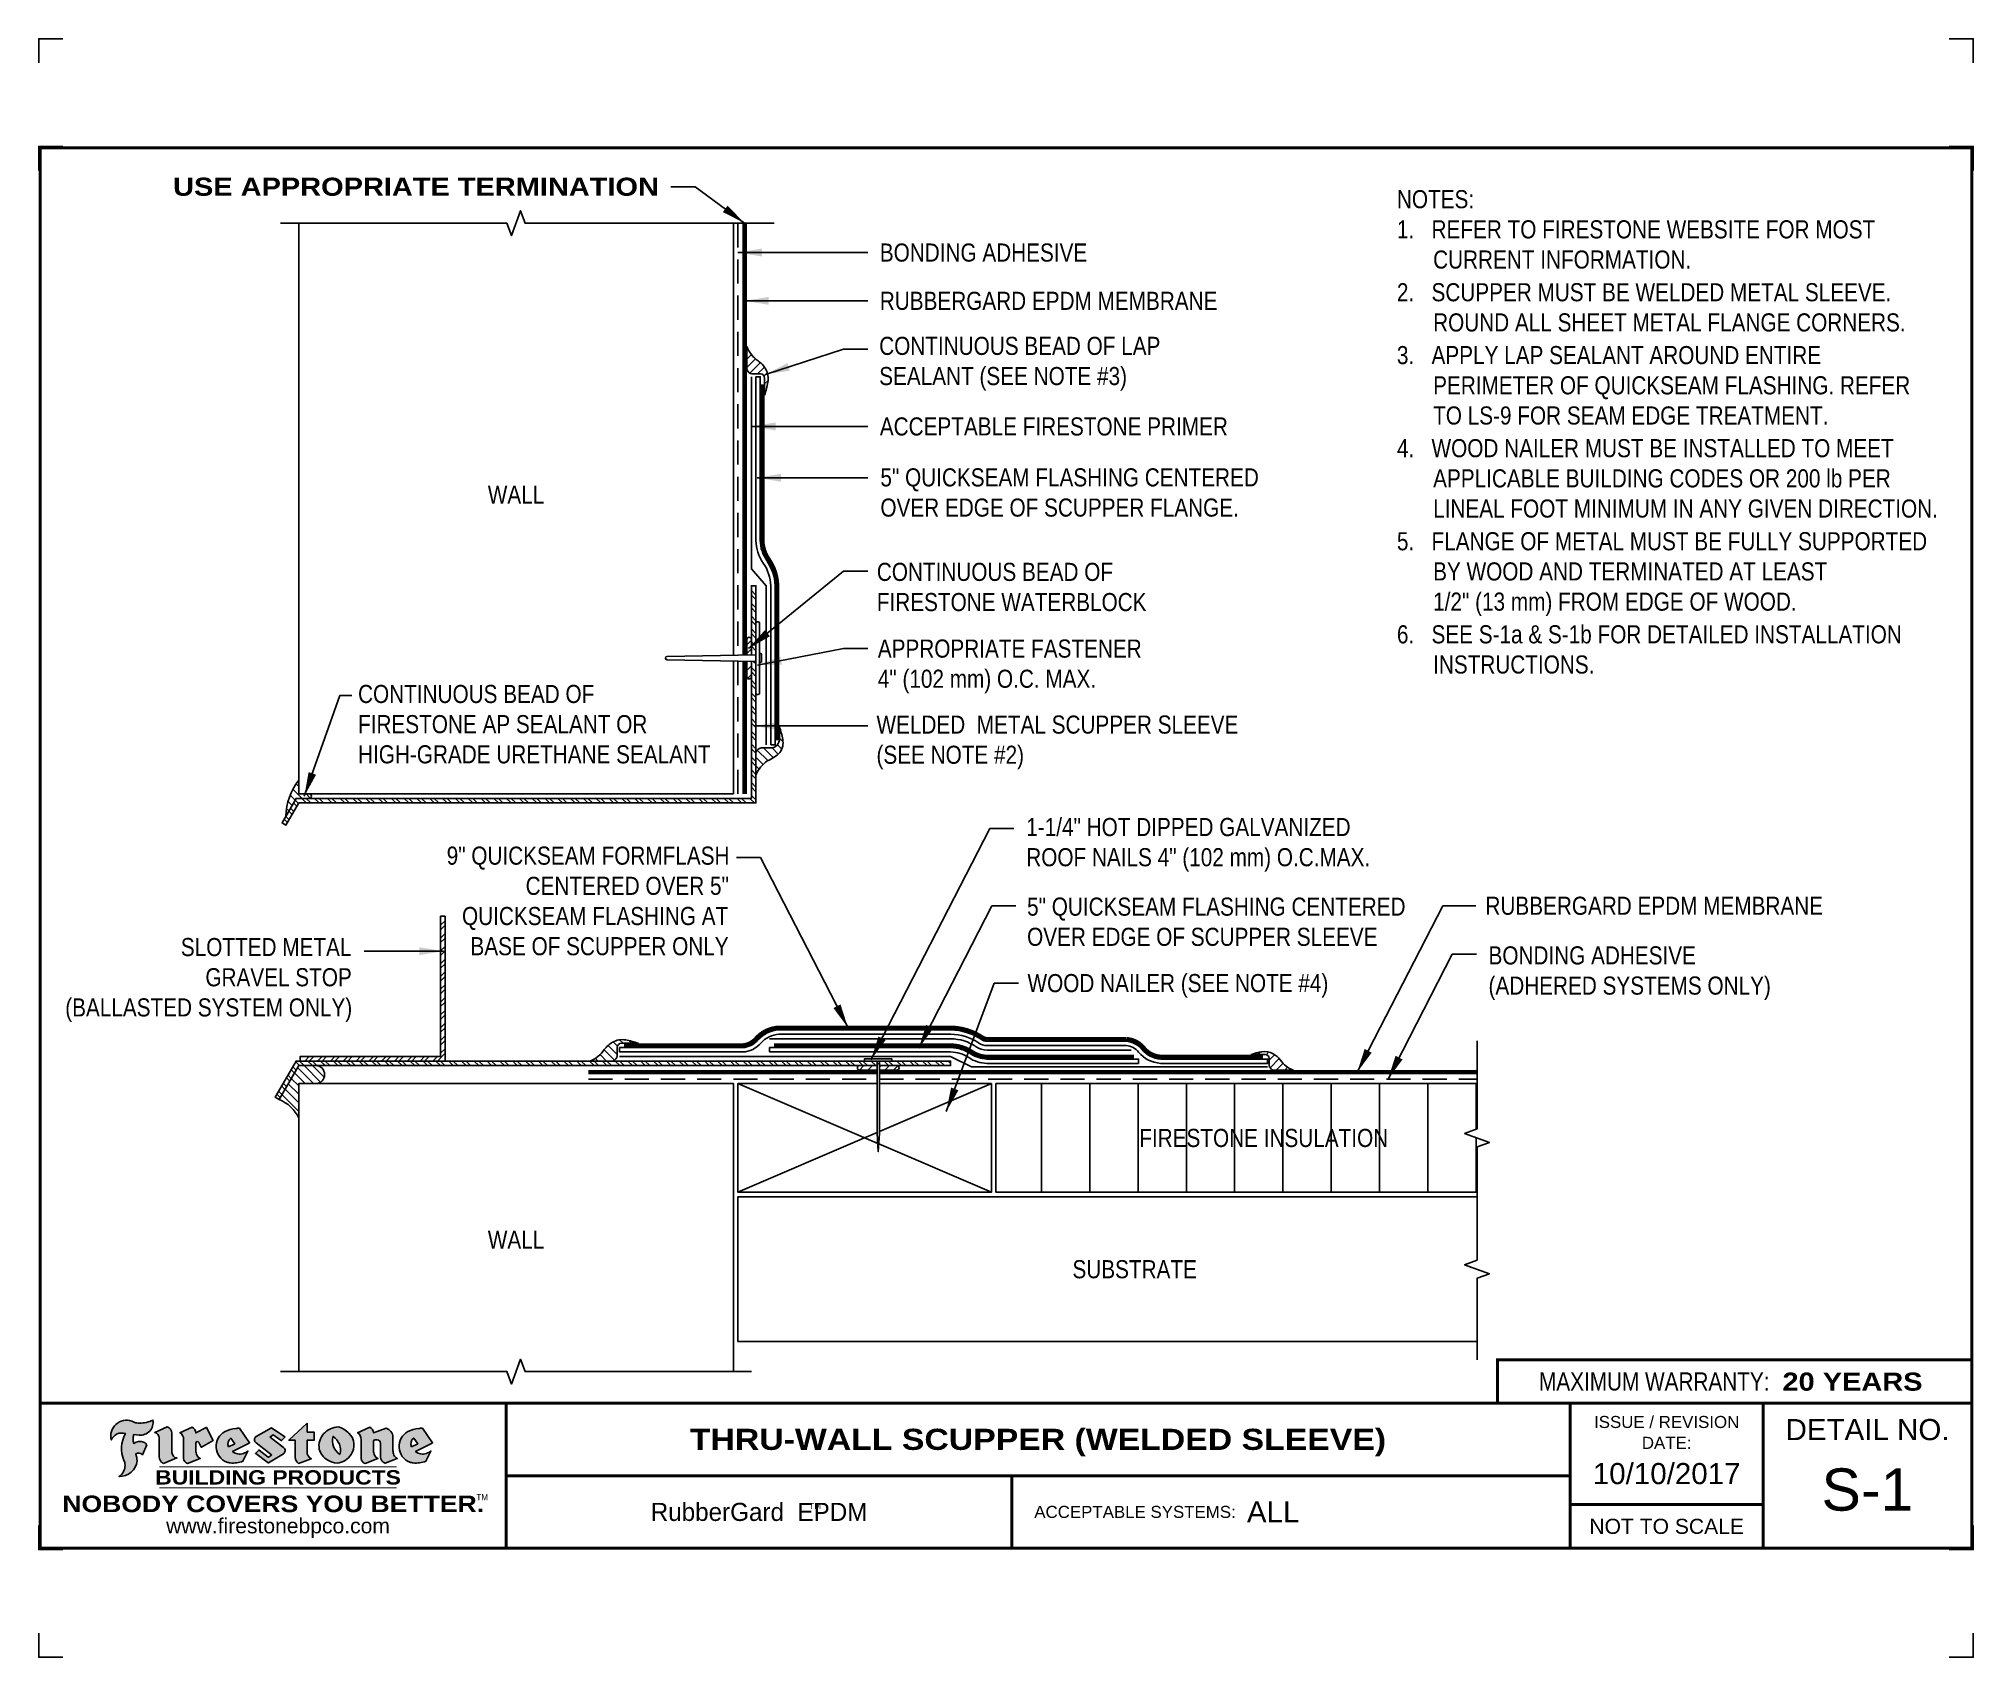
# Model space of a CAD drawing. Header units: inches. Extents: x 233.4 to 253.5, y 91 to 107.7.
import ezdxf
from ezdxf.enums import TextEntityAlignment as Align

# ---------------------------------------------------------------- set-up
doc = ezdxf.new("R2010")
doc.units = ezdxf.units.IN
doc.header["$MEASUREMENT"] = 0
doc.linetypes.add('HIDDEN', pattern=[0.375, 0.25, -0.125])
doc.layers.get('0').update_dxf_attribs({"linetype": 'CONTINUOUS'})
doc.layers.get('DEFPOINTS').update_dxf_attribs({"linetype": 'CONTINUOUS'})
for name, color, linetype in [('FSBP-ACCESSORY-OTHER', 7, 'CONTINUOUS'), ('FSBP-ADHESIVE', 1, 'HIDDEN'), ('FSBP-ANNO-NOTE', 7, 'CONTINUOUS'), ('FSBP-INSULATION', 7, 'CONTINUOUS'), ('FSBP-MEMBRANE', 7, 'CONTINUOUS'), ('FSBP-SEALANTS', 1, 'CONTINUOUS'), ('FSBP-SUBSTRATE-GENERIC', 9, 'CONTINUOUS'), ('FSBP-TTLB', 7, 'CONTINUOUS'), ('FSBP-TTLB-BORDER', 7, 'CONTINUOUS'), ('FSBP-TTLB-TEXT', 7, 'CONTINUOUS'), ('FSBP-WALL-CURB', 9, 'CONTINUOUS'), ('FSBP-WOOD', 7, 'CONTINUOUS')]:
    doc.layers.add(name, color=color, linetype=linetype)
doc.styles.add('FSBP_ARIAL', font='arial.ttf')
doc.styles.add('FSBP_ARIAL_BOLD', font='')
doc.styles.add('FSBP_ARIAL_NAR', font='ARIALN.TTF')
doc.styles.add('FSBP_BANKGOTHIC', font='bgothm.ttf')
doc.styles.get('FSBP_ARIAL_BOLD').set_extended_font_data('Arial Black')
doc.linetypes.add('ZIGZAG', pattern='A,0.0001,-0.2,[131,ltypeshp.shx,S=0.2,R=0,X=-0.2,Y=0],-0.4,[131,ltypeshp.shx,S=0.2,R=180,X=0.2,Y=0],-0.2', length=0.8001)
doc.dimstyles.new('FSBP-LEADER', dxfattribs={"dimtxt": 0.1875, "dimasz": 0.25, "dimexe": 0.0625, "dimexo": 0.125, "dimgap": 0.125, "dimtad": 0, "dimtih": 1, "dimtoh": 1, "dimdec": 4, "dimzin": 0, "dimdsep": 46, "dimlunit": 4, "dimtxsty": 'FSBP_ARIAL_NAR', "dimcen": 0.09375, "dimclrd": 256, "dimclre": 256, "dimclrt": 256, "dimadec": 0, "dimazin": 0, "dimtfac": 1, "dimtdec": 4, "dimtofl": 0, "dimtmove": 0, "dimatfit": 3, "dimfxl": 0, "dimtolj": 1, "dimtzin": 0, "dimlwd": -1, "dimlwe": -1, "dimarcsym": 0})
pattern_1 = [(45, (-70.53101187349105, 15.90272080813904), (-0.04419417382415922, 0.04419417382415922), [])]
pattern_2 = [(135, (0, 0), (-0.04419417382415922, -0.04419417382415922), [])]

msp = doc.modelspace()

# ---------------------------------------------------------------- texts
at = {"layer": 'FSBP-ANNO-NOTE', "style": 'FSBP_ARIAL_BOLD'}
msp.add_text('USE APPROPRIATE TERMINATION', height=0.1875, dxfattribs=at).set_placement((239.8686643350611, 106.2139991808112), align=Align.MIDDLE_RIGHT)
at = {"layer": 'FSBP-ANNO-NOTE', "style": 'FSBP_ARIAL_NAR'}
for s, p in [('BONDING ADHESIVE', (242.1562186442828, 105.5321437117918)), ('RUBBERGARD EPDM MEMBRANE', (242.1562186442828, 105.0321437117918)), ('ACCEPTABLE FIRESTONE PRIMER', (242.1562186442828, 103.7313624617918)), ('RUBBERGARD EPDM MEMBRANE', (248.4268984491023, 98.76780256501524)), ('WOOD NAILER (SEE NOTE #4)', (243.6855702054468, 97.96702131501522))]:
    msp.add_text(s, height=0.1875, dxfattribs=at).set_placement(p, align=Align.MIDDLE_LEFT)
for s, p in [('WALL', (238.3896247395544, 103.0251555106087)), ('FIRESTONE INSULATION', (246.1312011868644, 96.36344152520266)), ('WALL', (238.3896247395544, 95.30958238679615)), ('SUBSTRATE', (244.7952636868644, 95.00406652520266))]:
    msp.add_text(s, height=0.1875, dxfattribs=at).set_placement(p, align=Align.MIDDLE_CENTER)
at = {"layer": 'FSBP-ANNO-NOTE', "char_height": 0.1875, "attachment_point": 1, "style": 'FSBP_ARIAL_NAR'}
for s, width, heights, insert in [('\\A1;NOTES:\\P1.   REFER TO FIRESTONE WEBSITE FOR MOST \\P{\\W6.27837; }CURRENT INFORMATION.\\P{\\H0.08333x;\\W9.4179;        \\W1;\\P}2.   SCUPPER MUST BE WELDED METAL SLEEVE.\\P{\\W6.27837; }ROUND ALL SHEET METAL FLANGE CORNERS. \\P{\\H0.08333x;\\W9.4179;        \\W1;\\P}3.   APPLY LAP SEALANT AROUND ENTIRE \\P{\\W6.27837; }PERIMETER OF QUICKSEAM FLASHING. REFER \\P{\\W6.27837; }TO LS-9 FOR SEAM EDGE TREATMENT.\\P{\\H0.08333x;\\P}4.   WOOD NAILER MUST BE INSTALLED TO MEET \\P{\\W6.27837; }APPLICABLE BUILDING CODES OR 200 lb PER  \\P{\\W6.27837; }LINEAL FOOT MINIMUM IN ANY GIVEN DIRECTION.\\P{\\H0.08333x;\\P}5.   FLANGE OF METAL MUST BE FULLY SUPPORTED \\P{\\W6.27837; }BY WOOD AND TERMINATED AT LEAST \\P{\\W6.27837; }1/2" (13 mm) FROM EDGE OF WOOD.\\P{\\H0.08333x;\\W9.4179;        \\W1;\\P}6.   SEE S-1a & S-1b FOR DETAILED INSTALLATION \\P{\\W6.27837; }INSTRUCTIONS.', 5.600053730922809, [5.49152541654621], (247.5104085858547, 106.1787211691772)), ('CONTINUOUS BEAD OF LAP SEALANT (SEE NOTE #3)', 3.632365399327682, [0.592832565858771], (242.1498433799352, 104.6595072528908)), ('5" QUICKSEAM FLASHING CENTERED OVER EDGE OF SCUPPER FLANGE.', 4.41565363279733, [0.592832565858771], (242.1622792776507, 103.2977604635962)), ('CONTINUOUS BEAD OF FIRESTONE WATERBLOCK', 2.791165746701154, [0.592832565858771], (242.1254698870252, 102.3191082238391)), ('APPROPRIATE FASTENER\\P4" (102 mm) O.C. MAX.', 2.791165746701154, [0.592832565858771], (242.1353492761518, 101.524927591463)), ('CONTINUOUS BEAD OF \\PFIRESTONE AP SEALANT OR HIGH-GRADE URETHANE SEALANT ', 3.773341682321188, [0.8974885948900919], (236.753768703009, 101.0548650967467)), ('WELDED  METAL SCUPPER SLEEVE\\P(SEE NOTE #2)', 4.191114183449827, [0.592832565858771], (242.1217651161023, 100.7379460080883)), ('1-1/4" HOT DIPPED GALVANIZED ROOF NAILS 4" (102 mm) O.C.MAX.', 3.68219565149775, [0.592832565858771], (243.6725771805277, 99.67694076044134)), ('{\\W2.83939; }9" QUICKSEAM FORMFLASH \\P{\\W8.2634;  }CENTERED OVER 5" \\P{\\W5.49892; }QUICKSEAM FLASHING AT \\P{\\W6.95931; }BASE OF SCUPPER ONLY', 3.0716234051215, [1.182757617143579], (237.5019157760398, 99.38056069122086)), ('5" QUICKSEAM FLASHING CENTERED OVER EDGE OF SCUPPER SLEEVE', 4.191114183449827, [0.592832565858771], (243.6811634647458, 98.85258753484695)), ('{\\W9.1121;   }SLOTTED METAL \\P{\\W7.8972;    }GRAVEL STOP \\P{\\W7.29124; }(BALLASTED SYSTEM ONLY)', 3.381396482919797, [0.910019875418584], (233.2864345037552, 98.43391943207521)), ('BONDING ADHESIVE\\P(ADHERED SYSTEMS ONLY)', 4.191114183449827, [0.592832565858771], (248.4587881453385, 98.34771153549445))]:
    msp.add_mtext_dynamic_manual_height_columns(s, width=width, gutter_width=5, heights=heights, dxfattribs=dict(at, insert=insert))

# ---------------------------------------------------------------- blocks, each defined once
blk = doc.blocks.new('TTLB-EPDM_1')
at = {"layer": 'FSBP-TTLB-TEXT'}
h = blk.add_hatch(color=1, dxfattribs=at)
edge = h.paths.add_edge_path()
edge.add_arc((1.037309769669573, -0.1982514792917306), 0.1319107607348553, 264.0410451462098, 370.3106169565175)
edge.add_arc((1.027551646585694, 0.1214293576525799), 0.3273056962876235, 270.05058356628535, 295.23459397187514, ccw=False)
edge.add_arc((1.022801957313345, -0.06680179986895154), 0.1391656561713503, 249.3281275763668, 272.0749124149863, ccw=False)
edge.add_line((0.9736743133014443, -0.1970076156048179), (0.9474927838574558, -0.1852745150568325))
edge.add_arc((0.8939498971398288, -0.3394262635682071), 0.1631857907024099, 70.84590087378872, 194.3325259843273)
edge.add_arc((0.8444260109029493, -0.4259936440910768), 0.1179914261095279, 70.96950098067128, 156.9641407594482, ccw=False)
edge.add_arc((1.153141409296894, -0.4684497516079468), 0.3110405457095052, 150.3231137483159, 203.2084295854517)
edge.add_arc((0.7562495500622943, -0.6412608153899899), 0.1218587156617311, 0.8849157075190988, 24.34668939894999, ccw=False)
edge.add_arc((0.7493781665697374, -0.6475258110744375), 0.1289731377238325, -58.36655102076742, 3.6216782311386737, ccw=False)
edge.add_arc((0.8256699029544474, -0.5792158350996106), 0.1783301886510354, 267.2205474105585, 354.1381621173521)
edge.add_arc((0.7903121048625305, -0.6011409294291745), 0.212787892960859, 0.9996158580669322, 21.00503380861244)
edge.add_arc((1.01880712263941, -0.5666691048185161), 0.05136395668415847, 40.82117713173261, 125.52727787225791, ccw=False)
edge.add_line((1.057676976260041, -0.5330924682126437), (1.102776947655911, -0.4308018311949837))
edge.add_arc((1.040858222524664, -0.4699705673995949), 0.07326744446031509, 32.31675181867256, 66.31481236598174)
edge.add_arc((1.032262518825329, -0.5063316993097662), 0.1102246948011782, 69.8179132332389, 125.254734720681)
edge.add_arc((1.127708877207287, -0.368959353531244), 0.1659710644737306, 164.1569669952081, 196.5811013160487, ccw=False)
edge.add_line((0.9680425188342383, -0.3236487780942383), (1.023615334387159, -0.3294494641845773))
h = blk.add_hatch(color=1, dxfattribs=at)
edge = h.paths.add_edge_path()
edge.add_line((1.275239419159561, -0.6223407783464694), (1.415345367376062, -0.5660418822574371))
edge.add_arc((1.421019305783958, -0.5090099247487757), 0.05731350411836949, 181.9717871001989, 264.31851000495806, ccw=False)
edge.add_line((1.363739737527226, -0.5109819325197265), (1.363412352251203, -0.3102363679013962))
edge.add_arc((1.294263659668751, -0.3103491388303989), 0.06914878453844908, 0.0934405599591014, 72.42834396969012)
edge.add_line((1.315139561173908, -0.2444268274366692), (1.186839444240604, -0.3024209471341379))
edge.add_arc((1.175246268095289, -0.3585110609420917), 0.05727567197445628, -0.017399788185912257, 78.322067691347, ccw=False)
edge.add_line((1.232521937428658, -0.3585284546236807), (1.232574268422297, -0.555126496687123))
edge.add_arc((1.305699496415486, -0.5558575689677219), 0.07312888236350451, 179.4272023230205, 245.3845503102953)
h = blk.add_hatch(color=1, dxfattribs=at)
edge = h.paths.add_edge_path()
edge.add_line((1.792026821926584, -0.3839679064720229), (1.722158956877934, -0.2518542302253621))
edge.add_arc((1.720119655279638, -0.2529327078887852), 0.002306916790721817, 27.87197133405656, 117.3766794470751)
edge.add_line((1.719058846382097, -0.250884159729182), (1.610638460368705, -0.3070279753467702))
edge.add_arc((1.547088841662962, -0.3061026658494403), 0.06355635479880145, 359.165808011073, 425.8793658831422)
edge.add_line((1.573061729235633, -0.2480956029480268), (1.446879247402876, -0.3051325108639702))
edge.add_arc((1.407812067100189, -0.370357133046621), 0.07602957263902092, -3.441403975725109, 59.07992244284969, ccw=False)
edge.add_line((1.483704536400296, -0.3749210150788969), (1.483704536400296, -0.5723838140635706))
edge.add_arc((1.54053746518044, -0.568254406115083), 0.05698275005415228, 184.1557352478595, 255.3066498366543)
edge.add_line((1.526084036778343, -0.6233736605654059), (1.657291340682093, -0.570650514527486))
edge.add_arc((1.688298576827198, -0.5021390388423987), 0.0752015358480571, 207.5160880841914, 245.649226723163, ccw=False)
edge.add_arc((1.721050197024907, -0.4914488168456328), 0.1093332836229113, 179.4823365255141, 204.5537900001094, ccw=False)
edge.add_line((1.611721375809452, -0.4904610114968335), (1.611721375809452, -0.4126404716788983))
edge.add_arc((1.628589765097195, -0.414159299036043), 0.01693662875851176, 28.356188110622725, 174.8549701683585, ccw=False)
edge.add_arc((1.627340435522395, -0.4197189881350504), 0.02111886817708033, 22.216893572439517, 40.10213956426492, ccw=False)
edge.add_line((1.646891420738257, -0.4117336534413738), (1.666638796144639, -0.4549750258192233))
edge.add_arc((1.668737246926742, -0.4540167099035481), 0.002306916790685496, 204.545128184284, 299.6323508190091)
edge.add_line((1.669877862091766, -0.4560219186518992), (1.791128135493295, -0.3870515928837648))
edge.add_line((1.791128135493295, -0.3870515928837648), (1.792026821926584, -0.3839679064720229))
h = blk.add_hatch(color=1, dxfattribs=at)
h.paths.add_polyline_path([(2.063388732080512, -0.2583237030618903, 0.02524281661523788), (2.025024361750752, -0.2610532129309178, 0.1213611957758757), (1.901773912052249, -0.3008158885520373, 0.6151668103976068), (1.93274136141747, -0.6099060679591872, 0.05306812109568645), (1.967936229862175, -0.617865745600497, 0.1150932231766138), (2.099126721549737, -0.5994933789882708), (2.151195569562105, -0.4944891916583316, -0.08755405562188731), (2.104230609512001, -0.5187113292177372, -0.265591761123442), (1.992692314386659, -0.5010701623316862), (2.165347897647223, -0.4141184325909109, 0.4518949533370738), (2.166222728871162, -0.4107679608846269)])
h.paths.add_polyline_path([(2.014217313945437, -0.4188965037300676), (1.951113654018855, -0.4515330109460507, -0.3720533890450154), (1.973177450672722, -0.3607130665457561)], flags=16)
h = blk.add_hatch(color=1, dxfattribs=at)
edge = h.paths.add_edge_path()
edge.add_arc((2.260407392426802, -0.3775796671688782), 0.04152450223225729, 123.20805433950699, 232.2027298779723, ccw=False)
edge.add_line((2.237665217914071, -0.3428366421988329), (2.393535971665983, -0.2540943745380986))
edge.add_arc((2.394677353533142, -0.2560991469722482), 0.002306916790741334, 55.64644466176611, 119.65426054492559, ccw=False)
edge.add_line((2.395979141996861, -0.2541946229174954), (2.531809646140459, -0.3470380726374032))
edge.add_arc((2.530468902927946, -0.3489153772789875), 0.002306916790700397, -42.731101238422525, 54.4661353739603, ccw=False)
edge.add_line((2.532163440279987, -0.3504807552658491), (2.498457913851155, -0.3869673252714421))
edge.add_arc((2.496763376499139, -0.3854019472845934), 0.002306916790672934, 233.7527076894875, 317.26889876138785, ccw=False)
edge.add_line((2.495399362263356, -0.38726241234572), (2.413849913492982, -0.3274738082119626))
edge.add_arc((2.412485899257181, -0.3293342732731342), 0.002306916790720064, 53.75270768979358, 124.4135619297835)
edge.add_line((2.41118211687575, -0.3274311136421062), (2.382933981293377, -0.346782838468144))
edge.add_arc((2.38423776367478, -0.3486859980991606), 0.002306916790694898, 124.4135619293799, 231.8459020253626)
edge.add_line((2.382812599816248, -0.3505000469010184), (2.519899969301207, -0.4581994452042721))
edge.add_arc((2.494247019847682, -0.4908523236374461), 0.04152450223225742, -55.21225898295222, 51.84590202520428, ccw=False)
edge.add_line((2.517938320565804, -0.5249552055672808), (2.364434947484597, -0.6179520922513717))
edge.add_arc((2.36323960192349, -0.6159790200102006), 0.002306916790726996, 233.2955624372927, 301.20872157023314, ccw=False)
edge.add_line((2.361860787187538, -0.6178285429225383), (2.231266621301074, -0.5204709167214361))
edge.add_arc((2.232647938930649, -0.5186232623475259), 0.002306916790697672, 135.5134179846393, 233.21798691998708, ccw=False)
edge.add_line((2.231002150870836, -0.5170067083764565), (2.262839375599356, -0.4845937328397696))
edge.add_arc((2.264485163659225, -0.4862102868108537), 0.002306916790748497, 53.0352839999411, 135.513417985369, ccw=False)
edge.add_line((2.265872365996302, -0.4843670465239001), (2.361834678328762, -0.5565872257804898))
edge.add_arc((2.363221880665761, -0.5547439854936304), 0.002306916790627066, 233.0352840000685, 302.2362632414394)
edge.add_line((2.36445241715569, -0.5566953042850713), (2.39428499383348, -0.5378823484768844))
edge.add_arc((2.393054457343549, -0.5359310296853765), 0.002306916790685166, 302.2362632406177, 412.2027298768422)
edge.add_line((2.394468296066179, -0.5341081404551886), (2.234958295420142, -0.4103916733127022))
h = blk.add_hatch(color=1, dxfattribs=at)
edge = h.paths.add_edge_path()
edge.add_line((2.763460561272041, -0.2072496393923444), (2.763460561272041, -0.2969520779963801))
edge.add_arc((2.765767478062699, -0.2969520779963943), 0.00230691679065842, 179.9999999996471, 269.9999999996471)
edge.add_line((2.765767478062685, -0.2992589947870528), (2.835417693520355, -0.2992589947870528))
edge.add_arc((2.835417693520355, -0.3015659115777538), 0.002306916790701052, 0, 90, ccw=False)
edge.add_line((2.837724610311056, -0.3015659115777538), (2.837724610311056, -0.3790761307453892))
edge.add_arc((2.83541769352037, -0.3790761307453749), 0.002306916790686842, 269.99999999964706, 359.99999999964706, ccw=False)
edge.add_line((2.835417693520355, -0.3813830475360618), (2.765767478062685, -0.3813830475360618))
edge.add_arc((2.765767478062699, -0.3836899643267202), 0.00230691679065842, 90.00000000035294, 180.0000000003529)
edge.add_line((2.763460561272041, -0.3836899643267344), (2.763460561272041, -0.5033995910642801))
edge.add_arc((2.836735953378943, -0.5071368822038516), 0.07337063740681413, 177.0802527808789, 245.3249543133826)
edge.add_line((2.806105814540615, -0.5738080530967267), (2.674529557384915, -0.6226036013049594))
edge.add_arc((2.708610405062069, -0.564298408791804), 0.06753517344606039, 177.0345319916277, 239.6926428024901, ccw=False)
edge.add_line((2.641165668230087, -0.560804539009709), (2.641165668230087, -0.3836899643267344))
edge.add_arc((2.638858751439429, -0.3836899643267202), 0.00230691679065842, 359.9999999996471, 449.999999999647)
edge.add_line((2.638858751439443, -0.3813830475360618), (2.572857950769389, -0.3813830475360618))
edge.add_line((2.572857950769389, -0.3813830475360618), (2.763460561272041, -0.2072496393923444))
h = blk.add_hatch(color=1, dxfattribs=at)
edge = h.paths.add_edge_path(flags=16)
edge.add_arc((2.940363509127394, -0.4847985213681437), 0.1684614578629418, 344.5558804047865, 417.0140046669545)
edge.add_arc((3.194458079644619, -0.3883534532477785), 0.1684614578629414, 164.5558804047864, 237.0140046669546)
edge = h.paths.add_edge_path()
edge.add_arc((3.069375116502199, -0.4399344555144872), 0.1828726885096673, 136.0914512150047, 191.213418978326)
edge.add_arc((3.064939550433406, -0.4318234379590333), 0.1803148804748503, 194.0167254156723, 240.6663730831859)
edge.add_arc((3.098047041778981, -0.3845058757092554), 0.2378525180183701, 239.2975390661776, 264.2889872773176)
edge.add_arc((3.04884478212623, -0.4190232383793012), 0.203760689247156, 277.1986764832036, 326.503572961274)
edge.add_arc((3.077739326803546, -0.4341046616465112), 0.171374865791709, 325.3768876809902, 406.3828327799087)
edge.add_arc((3.011839488065919, -0.4896144380417797), 0.2571945645850002, 44.28462553519766, 73.82901434867304)
edge.add_arc((3.117152499586992, -0.4983433120546693), 0.2579560664039132, 97.50292863483666, 134.1039137579027)
h = blk.add_hatch(color=1, dxfattribs=at)
edge = h.paths.add_edge_path()
edge.add_line((3.322690228557462, -0.5721896537377091), (3.322690228557462, -0.3749210150788969))
edge.add_arc((3.246797759257384, -0.3703571330465745), 0.076029572638996, 356.5585960242387, 419.0799224428129)
edge.add_line((3.285864939560099, -0.3051325108639702), (3.412047421392799, -0.2480956029480268))
edge.add_arc((3.386074533820159, -0.3061026658494941), 0.06355635479883807, 0.3962622833877276, 65.87936588318718, ccw=False)
edge.add_line((3.449629368605429, -0.3056631084210863), (3.580526418688805, -0.2593848434574539))
edge.add_arc((3.555744121700958, -0.3530904070730321), 0.09692726601172152, 2.366977007666776, 75.18615851992018, ccw=False)
edge.add_line((3.652588689330287, -0.3490873311063041), (3.652588689330287, -0.4883770011386872))
edge.add_arc((3.761877549389556, -0.4914934052703811), 0.1093332836229047, 178.3666365323574, 204.5537900000422)
edge.add_arc((3.729125929191727, -0.5021836272670953), 0.07520153584796169, 207.5160880841711, 245.2240541443093)
edge.add_line((3.697611150971852, -0.5704631245385627), (3.572585913552643, -0.6207021253773775))
edge.add_arc((3.59534718600759, -0.5526356419907701), 0.07177131519198746, 180.3328587115751, 251.51018566665869, ccw=False)
edge.add_line((3.523577081955409, -0.5530525936986663), (3.523577081955409, -0.4153032515383615))
edge.add_arc((3.486319529276879, -0.4148773504126441), 0.0372599868942854, 359.3450650296066, 449.0500281941028)
edge.add_arc((3.482769874121713, -0.4419622099033496), 0.06447454900600783, 86.29402372314017, 119.8211331593848)
edge.add_line((3.450707067966732, -0.3860252459975726), (3.450707067966732, -0.4904610114968335))
edge.add_arc((3.560035889182251, -0.491448816845647), 0.1093332836229751, 179.4823365255069, 204.5537900001023)
edge.add_arc((3.527284268984408, -0.5021390388424952), 0.07520153584796385, 207.5160880841699, 245.6492267231416)
edge.add_line((3.496277032839316, -0.570650514527486), (3.365069728935509, -0.6233736605654059))
edge.add_arc((3.37950248606194, -0.5682868177318081), 0.05694615642555727, 183.9298782390169, 255.318496325343, ccw=False)
h = blk.add_hatch(color=1, dxfattribs=at)
h.paths.add_polyline_path([(3.957695472291277, -0.2583237030618903, 0.02524281661523822), (3.919331101961575, -0.2610532129309178, 0.1085638477195505), (3.807890832595604, -0.2939221658134414, 0.6425897848490651), (3.827048101628293, -0.6099060679591872, 0.05306812109569052), (3.862242970072884, -0.617865745600497, 0.1150932231766133), (3.993433461760503, -0.5994933789882708), (4.045502309772871, -0.4944891916583316, -0.08755405562189084), (3.998537349722767, -0.5187113292177372, -0.2655917611234366), (3.886999054597368, -0.5010701623316862), (4.059654637857989, -0.4141184325909109, 0.4518949533370731), (4.060529469081928, -0.4107679608846269)])
h.paths.add_polyline_path([(3.90852405415626, -0.4188965037300676), (3.845420394229677, -0.4515330109460507, -0.3720533890450147), (3.867484190883488, -0.3607130665457561)], flags=16)
at = {"layer": 'DEFPOINTS', "linetype": 'Continuous', "ltscale": 1.75}
for points in [[(-0.015625, 13.88083333333333), (-0.015625, 14.13083333333333), (0.234375, 14.13083333333333)], [(20.01562500000003, 13.88083333333333), (20.01562500000003, 14.13083333333333), (19.76562500000003, 14.13083333333333)], [(-0.015625, -2.380833333333342), (-0.015625, -2.630833333333342), (0.234375, -2.630833333333342)], [(20.01562500000003, -2.380833333333342), (20.01562500000003, -2.630833333333342), (19.76562500000003, -2.630833333333342)]]:
    blk.add_lwpolyline(points, dxfattribs=at)
at = {"layer": 'DEFPOINTS', "color": 1}
for points in [[(0.234375, 13.015625), (-0.015625, 13.015625), (-0.015625, 12.765625)], [(20.015625, 12.765625), (20.015625, 13.015625), (19.765625, 13.015625)], [(0.234375, -1.515625), (-0.015625, -1.515625), (-0.015625, -1.265625)], [(20.015625, -1.265625), (20.015625, -1.515625), (19.765625, -1.515625)]]:
    blk.add_lwpolyline(points, dxfattribs=at)
at = {"layer": 'FSBP-TTLB', "const_width": 0.03125}
blk.add_lwpolyline([(15.09028770518938, 0), (20, 0), (20, 0.4512598240669945), (15.09028770518938, 0.4512598240669945)], close=True, dxfattribs=at)
for points in [[(0, 0), (0, -1.5), (20, -1.5), (20, 0), (0, 0)], [(4.825208527206769, 0), (4.825208527206769, -0.75)], [(15.84028770518938, 0), (15.84028770518938, -1.5)], [(17.84110496735593, 0), (17.84110496735593, -1.5)], [(20, 0), (20, -1.5)], [(4.825208527206769, -0.75), (15.84028770518938, -0.75)], [(4.825208527206769, -0.75), (4.825208527206769, -1.5)], [(15.84028770518938, -1.048740175933006), (17.84110496735593, -1.048740175933006)]]:
    blk.add_lwpolyline(points, dxfattribs=at)
at = {"layer": 'FSBP-TTLB-BORDER', "const_width": 0.03125}
blk.add_lwpolyline([(20, 0), (20, 13), (0, 13), (0, 0)], dxfattribs=at)
at = {"layer": 'FSBP-TTLB-TEXT', "color": 1}
blk.add_line((0.7358432058323388, -0.379822754145593), (0.7358432058323388, -0.379822754145593), dxfattribs=at)
for points in [[(1.023615323725323, -0.3294494630716969, 0.5000510906601082), (1.167090420776901, -0.1746414942047778, -0.1103304102359608), (1.027840608309816, -0.2058762110801382, -0.09957876667165425), (0.9736743133014443, -0.1970076156048179), (0.9474927838574558, -0.1852745150568325, 0.5978159689075124), (0.7358432058323388, -0.379822754145593, -0.3938834584182213), (0.8828996422548698, -0.3144510229727047, 0.2349406564350952), (0.86727108227484, -0.5910237178633082, -0.1027304183841549), (0.8780937320133262, -0.6393788197974146, -0.2772692352614086), (0.8170223912655956, -0.7573362346216896, 0.3985429150902959), (1.003067614090241, -0.5974286950643517, 0.0875124847930418), (0.9889600163401155, -0.5248671157293501, -0.3874031597924062), (1.057676976260041, -0.5330924682126437), (1.102776947655911, -0.4308018311949837, 0.1494423498871741), (1.07029056398062, -0.4028746979725923, 0.2467195073738216), (0.9686394281704906, -0.4163228904100862, -0.1424285161541127), (0.9680425188342383, -0.3236487780942383), (1.023615334387159, -0.3294494641845773)], [(2.166222728871162, -0.4107679608846269), (2.063388732080512, -0.2583237030618903, 0.02524281661523788), (2.025024361750752, -0.2610532129309178, 0.1085638477195265), (1.913584092384895, -0.2939221658134414, 0.6425897848491228), (1.93274136141747, -0.6099060679591872, 0.05306812109568648), (1.967936229862175, -0.617865745600497, 0.1150932231766137), (2.099126721549737, -0.5994933789882708), (2.151195569562105, -0.4944891916583316, -0.0875540556218873), (2.104230609512001, -0.5187113292177372, -0.2655917611234418), (1.992692314386659, -0.5010701623316862), (2.165347897647223, -0.4141184325909109)], [(2.763460561272041, -0.2072496393923444), (2.763460561272041, -0.2969520779963801, 0.4142135623730958), (2.765767478062685, -0.2992589947870528), (2.835417693520355, -0.2992589947870528, -0.414213562373095), (2.837724610311056, -0.3015659115777538), (2.837724610311056, -0.3790761307453892, -0.4142135623730938), (2.835417693520355, -0.3813830475360618), (2.765767478062685, -0.3813830475360618, 0.4142135623730958), (2.763460561272041, -0.3836899643267344), (2.763460561272041, -0.5033995910642801, 0.3068985753588853), (2.806105814540615, -0.5738080530967267), (2.674529557384915, -0.6226036013049594, -0.2804194150632976), (2.641165668230087, -0.560804539009709), (2.641165668230087, -0.3836899643267344, 0.414213562373095), (2.638858751439443, -0.3813830475360618), (2.572857950769389, -0.3813830475360618), (2.763460561272041, -0.2072496393923444)], [(4.060529469081928, -0.4107679608846269), (3.957695472291277, -0.2583237030618903, 0.02524281661523788), (3.919331101961575, -0.2610532129309178, 0.1085638477195265), (3.807890832595604, -0.2939221658134414, 0.6425897848491228), (3.827048101628293, -0.6099060679591872, 0.05306812109568648), (3.862242970072884, -0.617865745600497, 0.1150932231766137), (3.993433461760503, -0.5994933789882708), (4.045502309772871, -0.4944891916583316, -0.0875540556218873), (3.998537349722767, -0.5187113292177372, -0.2655917611234418), (3.886999054597368, -0.5010701623316862), (4.059654637857989, -0.4141184325909109)], [(4.059654637857989, -0.4141184325909109, 0.4518949533370731), (4.060529469081928, -0.4107679608846269, 0.4518949533370731)]]:
    blk.add_lwpolyline(points, format="xyb", dxfattribs=at)
for points in [[(1.275239419159561, -0.6223407783464694), (1.415345367376062, -0.5660418822574371, -0.3756100036733062), (1.363739737527226, -0.5109819325197265), (1.363412352251203, -0.3102363679013962, 0.3265360292958048), (1.315139561173908, -0.2444268274366692), (1.186839444240604, -0.3024209471341379, -0.3557863980845349), (1.232521937428658, -0.3585284546236807), (1.232574268422297, -0.555126496687123, 0.2960110723418457)], [(1.792026821926584, -0.3839679064720229), (1.722158956877934, -0.2518542302253621, 0.4116839150163434), (1.719058846382097, -0.250884159729182), (1.610638460368705, -0.3070279753467702, 0.2996033003794034), (1.573061729235633, -0.2480956029480268), (1.446879247402876, -0.3051325108639702, -0.2797757560995365), (1.483704536400296, -0.3749210150788969), (1.483704536400296, -0.5723838140635706, 0.320828638474519), (1.526084036778343, -0.6233736605654059), (1.657291340682093, -0.570650514527486, -0.1679398621276611), (1.621603752698661, -0.5368819723450571, -0.1098333365370753), (1.611721375809452, -0.4904610114968335), (1.611721375809452, -0.4126404716788983, -0.743334502655012), (1.64349420176768, -0.4061152228778298, -0.07819791644735608), (1.646891420738257, -0.4117336534413738), (1.666638796144639, -0.4549750258192233, 0.4404648714563479), (1.669877862091766, -0.4560219186518992), (1.791128135493295, -0.3870515928837648)], [(1.951113654018855, -0.4515330109460507), (2.014217313945437, -0.4188965037300676), (1.973177450672722, -0.3607130665457561, 0.3720533890450154)], [(2.234958295420142, -0.4103916733127022, -0.5150044486718882), (2.237665217914071, -0.3428366421988329), (2.393535971665983, -0.2540943745380986, -0.2867822934100265), (2.395979141996861, -0.2541946229174954), (2.531809646140459, -0.3470380726374032, -0.4515027974650387), (2.532163440279987, -0.3504807552658491), (2.498457913851155, -0.3869673252714421, -0.3814439164929681), (2.495399362263356, -0.38726241234572), (2.413849913492982, -0.3274738082119626, 0.3184718635035665), (2.41118211687575, -0.3274311136421062), (2.382933981293377, -0.346782838468144, 0.5064094529656681), (2.382812599816248, -0.3505000469010184), (2.519899969301207, -0.4581994452042721, -0.5043597839115849), (2.517938320565804, -0.5249552055672808), (2.364434947484597, -0.6179520922513717, -0.3053163970316367), (2.361860787187538, -0.6178285429225383), (2.231266621301074, -0.5204709167214361, -0.4541703869768119), (2.231002150870836, -0.5170067083764565), (2.262839375599356, -0.4845937328397696, -0.3762644290664977), (2.265872365996302, -0.4843670465239001), (2.361834678328762, -0.5565872257804898, 0.3114700032088108), (2.36445241715569, -0.5566953042850713), (2.39428499383348, -0.5378823484768844, 0.520381097387146), (2.394468296066179, -0.5341081404551886)], [(2.937624918725987, -0.3131105398334029, 0.2452625673097023), (2.889993533867141, -0.4754966266250307, 0.2064059665179019), (2.976604338974084, -0.5890186876871866, 0.1094800500670344), (3.074378098474654, -0.6211778035979165, 0.2185147641853038), (3.218764944843201, -0.5314757029352819, 0.3689489483072479), (3.195959963110113, -0.3100352223135445, 0.1296305888694145), (3.0834694040758, -0.242595816912754, 0.1610736375384317)], [(3.10274193015772, -0.5296595419651595, 0.3271311138286319), (3.032079658614293, -0.3434924326507627, 0.3271311138286322)], [(3.322690228557462, -0.5721896537377091), (3.322690228557462, -0.3749210150788969, 0.2797757560995341), (3.285864939560099, -0.3051325108639702), (3.412047421392799, -0.2480956029480268, -0.2937618496109166), (3.449629368605429, -0.3056631084210863), (3.580526418688805, -0.2593848434574539, -0.3288760160581939), (3.652588689330287, -0.3490873311063041), (3.652588689330287, -0.4883770011386872, 0.114762897203527), (3.662431105063263, -0.536926560769686, 0.166032965990522), (3.697611150971852, -0.5704631245385627), (3.572585913552643, -0.6207021253773775, -0.3209557512194564), (3.523577081955409, -0.5530525936986663), (3.523577081955409, -0.4153032515383615, 0.4127061514896111), (3.48693727661589, -0.3776224848030694, 0.1473421876160361), (3.450707067966732, -0.3860252459975726), (3.450707067966732, -0.4904610114968335, 0.1098333365370753), (3.460589444855941, -0.5368819723450855, 0.1679398621276611), (3.496277032839316, -0.570650514527486), (3.365069728935509, -0.6233736605654059, -0.3219729545308964), (3.322690228557462, -0.5721896537377091, 29.1476284739)], [(3.845420394229677, -0.4515330109460507), (3.90852405415626, -0.4188965037300676), (3.867484190883488, -0.3607130665457561, 0.3720533890450154)]]:
    blk.add_lwpolyline(points, format="xyb", close=True, dxfattribs=at)
at = {"layer": 'FSBP-TTLB-TEXT'}
for points, const_width in [([(1.233926579809207, -0.6584455781731435), (3.691229482685259, -0.6584455781731577)], 0.0078125), ([(10.06152282927678, -0.75), (10.06152282927678, -1.5)], 0.03125), ([(1.233926579809207, -0.8761560960495984), (3.691229482685259, -0.8761560960495842)], 0.0078125)]:
    blk.add_lwpolyline(points, dxfattribs=dict(at, const_width=const_width))
at = {"layer": 'FSBP-TTLB-TEXT', "color": 1}
for centre, start, end in [((1.789987520328282, -0.3850463841354355), 299.6323508193319, 27.87197133380463), ((2.164310260790558, -0.412058050385383), 296.7304547840455, 34.00233684987403)]:
    blk.add_arc(centre, 0.00230691679068068, start, end, dxfattribs=at)
at = {"layer": 'FSBP-TTLB-TEXT', "style": 'FSBP_ARIAL_NAR'}
blk.add_text('MAXIMUM WARRANTY:', height=0.1875, dxfattribs=at).set_placement((17.90516569312837, 0.2256299120335257), align=Align.MIDDLE_RIGHT)
at = {"layer": 'FSBP-TTLB-TEXT'}
for s, height, style, p in [('ISSUE / REVISION', 0.125, 'FSBP_ARIAL', (16.84069633627263, -0.1938496373466023)), ('DETAIL NO.', 0.21875, 'FSBP_ARIAL', (18.92055248367797, -0.2724398367368792)), ('DATE:', 0.125, 'FSBP_ARIAL', (16.84069633627263, -0.409973105348854)), ('www.firestonebpco.com', 0.15625, 'FSBP_ARIAL', (2.462578031247233, -1.268657306740124)), ('RubberGard  EPDM', 0.1875, 'FSBP_BANKGOTHIC', (7.443365678241776, -1.125)), ('TM', 0.0625, 'FSBP_BANKGOTHIC', (8.023397742165457, -1.062518816683806)), ('NOT TO SCALE', 0.15625, 'FSBP_ARIAL', (16.84069633627263, -1.274370087966503))]:
    blk.add_text(s, height=height, dxfattribs=dict(at, style=style)).set_placement(p, align=Align.MIDDLE_CENTER)
at = {"layer": 'FSBP-TTLB-TEXT', "lineweight": 18, "style": 'FSBP_ARIAL_BOLD'}
blk.add_text('BUILDING PRODUCTS', height=0.1484375, dxfattribs=at).set_placement((2.462578031247233, -0.7673008371113639), align=Align.MIDDLE_CENTER)
at = {"layer": 'FSBP-TTLB-TEXT', "color": 1}
for s, height, style, p in [('NOBODY COVERS YOU BETTER.', 0.171875, 'FSBP_ARIAL_BOLD', (2.412604263603384, -1.041650450587369)), ('TM', 0.0625, 'FSBP_BANKGOTHIC', (4.576671173373001, -0.9725745042934193))]:
    blk.add_text(s, height=height, dxfattribs=dict(at, style=style)).set_placement(p, align=Align.MIDDLE_CENTER)
at = {"layer": 'FSBP-TTLB-TEXT', "style": 'FSBP_ARIAL'}
blk.add_text('ACCEPTABLE SYSTEMS:', height=0.125, dxfattribs=at).set_placement((10.29281281591562, -1.125), align=Align.MIDDLE_LEFT)
at = {"layer": 'FSBP-TTLB-TEXT'}
for tag, height, style, p in [('MAXIMUM_WARRANTY', 0.1875, 'FSBP_ARIAL_BOLD', (18.03987100774941, 0.2240244307510579)), ('ACCPT_SYSTEMS', 0.21875, 'FSBP_ARIAL', (12.49438170418193, -1.125))]:
    blk.add_attdef(tag, text='', height=height, dxfattribs=dict(at, style=style)).set_placement(p, align=Align.MIDDLE_LEFT)
for tag, height, style, p in [('DETAIL_DESCP_LINE_1', 0.21875, 'FSBP_ARIAL_BOLD', (10.33118450231211, -0.3736318192489421)), ('ISSUE_REV_DATE', 0.21875, 'FSBP_ARIAL', (16.84069633627263, -0.7282559425942452)), ('DETAIL_NUMBER', 0.4375, 'FSBP_ARIAL', (18.91941590748775, -0.8931630692489421))]:
    blk.add_attdef(tag, text='', height=height, dxfattribs=dict(at, style=style)).set_placement(p, align=Align.MIDDLE_CENTER)
blk = doc.blocks.new('FSBP_HOT-DIPPED-NAIL')
at = {"layer": 'FSBP-ACCESSORY-OTHER'}
blk.add_lwpolyline([(0, 0.1875), (0, -0.1875), (-0.03125, -0.1875), (-0.03125000000005684, 0.1875)], close=True, dxfattribs=at)
blk.add_lwpolyline([(0, 0.015625), (1, 0.015625), (1.25, 0), (1, -0.015625), (0, -0.015625)], dxfattribs=at)
blk = doc.blocks.new('FSBP_MASONRY_CAP_NAIL')
at = {"layer": 'FSBP-ACCESSORY-OTHER'}
for points in [[(0, -0.484375), (0, 0.484375, -0.414213562373095), (0.015625, 0.5), (0.03125000000005684, 0.5, -0.4142135623730784), (0.04687500000005684, 0.484375), (0.04687500000005684, -0.484375, -0.414213562373095), (0.03125000000005684, -0.5), (0.015625, -0.5, -0.414213562373095)], [(0.04687500000005684, -0.0625), (0.04687500000005684, 0.0625), (0.0625, 0.0625, -0.4142135623727753), (0.078125, 0.04687500000001421), (0.07812500000017053, -0.04687499999997158, -0.4142135623735997), (0.06250000000017053, -0.0625)]]:
    blk.add_lwpolyline(points, format="xyb", close=True, dxfattribs=at)
blk.add_lwpolyline([(0, 0.04500000000000171), (-1.22750000000002, 0.02250000000000085, 0.9999999999974739), (-1.227500000000077, -0.02250000000000085), (0, -0.04500000000000171)], format="xyb", dxfattribs=at)

# ---------------------------------------------------------------- hatches: boundary and pattern name
at = {"layer": 'FSBP-ACCESSORY-OTHER'}
h = msp.add_hatch(dxfattribs=at)
h.set_pattern_fill('STEEL', color=256, scale=0.75, angle=90, style=0)
h.set_pattern_definition([(135, (0, 0), (-0.06629126073623884, -0.06629126073623882), []), (135, (-0.046875, 2.870171141771197e-18), (-0.06629126073623884, -0.06629126073623882), [])])
h.paths.add_polyline_path([(240.873723427443, 102.0821915252026), (240.826848427443, 102.0821915252027), (240.826848427443, 101.3650823093167), (240.873723427443, 101.3659415252026)])
h.paths.add_polyline_path([(240.873723427443, 101.2984415252027), (240.826848427443, 101.2993007410886), (240.826848427443, 99.87906652520266), (236.1125614456863, 99.87906652520266), (235.9666846322686, 99.62640047271658), (236.0072795730709, 99.60296297271668), (236.1396247395546, 99.83219152520266), (240.873723427443, 99.83219152520266)])
h = msp.add_hatch(dxfattribs=at)
h.set_pattern_fill('STEEL', color=256, scale=0.75, style=0)
h.set_pattern_definition([(45, (-70.53101187349105, 15.90272080813904), (-0.06629126073623882, 0.06629126073623884), []), (45, (-70.53101187349105, 15.94959580813904), (-0.06629126073623882, 0.06629126073623884), [])])
h.paths.add_polyline_path([(237.6548786112986, 98.66004021309122), (237.6080036112986, 98.66004021309122), (237.6080036112986, 97.20691521309124), (236.1548786112986, 97.20691521309124), (236.1548786112986, 97.16004021309122), (237.6548786112986, 97.16004021309122)])
h = msp.add_hatch(dxfattribs=at)
h.set_pattern_fill('STEEL', color=256, scale=0.75, angle=90, style=0)
h.set_pattern_definition([(135, (-70.53101187349105, 15.90272080813904), (-0.06629126073623884, -0.06629126073623882), []), (135, (-70.57788687349105, 15.90272080813904), (-0.06629126073623884, -0.06629126073623882), [])])
edge = h.paths.add_edge_path()
edge.add_line((242.1279059895546, 97.11316521309122), (236.1396247395546, 97.11316521309122))
edge.add_line((236.1396247395546, 97.11316521309122), (235.9365882455724, 96.76149568972355))
edge.add_line((235.9365882455724, 96.76149568972355), (235.8959933047701, 96.78493318972355))
edge.add_line((235.8959933047701, 96.78493318972355), (236.1125614456863, 97.16004021309124))
edge.add_line((236.1125614456863, 97.16004021309124), (242.8896247395546, 97.16004021309122))
edge.add_line((242.8896247395546, 97.16004021309122), (242.8896247395546, 97.11316521309122))
edge.add_line((242.8896247395546, 97.11316521309122), (242.1513434895546, 97.11316521309122))
at = {"layer": 'FSBP-INSULATION'}
h = msp.add_hatch(dxfattribs=at)
h.set_pattern_fill('LINE', color=256, scale=4, angle=90, style=0)
h.set_pattern_definition([(90, (-69.67042211957919, 15.90272080813904), (-0.5, 3.061515884555943e-17), [])])
h.paths.add_polyline_path([(243.3583747395546, 96.92594152520265), (243.3583747395546, 95.80094152520266), (248.3397272442949, 95.80094152520266), (248.3397272442949, 96.26969152520266), (248.4685152483318, 96.31656652520266), (248.2109392402579, 96.41031652520266), (248.3397272442948, 96.45719152520266), (248.3397272442949, 96.92594152520265)])
h.paths.add_polyline_path([(244.7938567973692, 96.21798833625314), (247.4685455763596, 96.21798833625314), (247.4685455763596, 96.5090226131972), (244.7938567973692, 96.5090226131972)], flags=24)
at = {"layer": 'FSBP-SEALANTS'}
h = msp.add_hatch(dxfattribs=at)
h.set_pattern_fill('ANSI31', color=256, scale=0.5, angle=-1.272221872585407e-14, style=0)
h.set_pattern_definition([(44.99999999999999, (-70.53101187349105, 15.15059199038149), (-0.04419417382415921, 0.04419417382415923), [])])
edge = h.paths.add_edge_path()
edge.add_arc((240.1309802197193, 104.3453358002513), 0.8806742413433796, -19.12188776720161, -10.26790623313284)
edge.add_arc((240.7976402410231, 104.2245688589351), 0.2031639180866235, -10.26790623312779, 29.36323011326832)
edge.add_arc((240.7489352482075, 104.1971661717135), 0.2590484740222868, 29.36323011326563, 55.16939645409069)
edge.add_arc((241.0836703614723, 104.6782383766934), 0.3270215409559831, 201.4561993874663, 235.1693964540845, ccw=False)
edge.add_line((240.7793122395545, 104.5586172168936), (240.7793122395545, 104.3196221454741))
edge.add_arc((240.8450696106067, 104.3458739149584), 0.07080386464562315, 201.7629566867324, 261.1657288046064)
edge.add_line((240.83419577165, 104.2759100180179), (240.9193501120982, 104.2759100180179))
edge.add_arc((240.9193501120982, 104.2321978905618), 0.04371212745616239, 0, 90, ccw=False)
edge.add_line((240.9630622395545, 104.2321978905618), (240.9630622395545, 104.0568455376204))
h = msp.add_hatch(dxfattribs=at)
h.set_pattern_fill('ANSI31', color=256, scale=0.5, style=0)
h.set_pattern_definition(pattern_1)
h.paths.add_polyline_path([(240.8268484274431, 101.5258996386038, 0.9383693217708102), (240.7793122395545, 101.5258996386038), (240.7793122395544, 101.3642109738971), (240.8268484274431, 101.3650823093167)])
h.paths.add_polyline_path([(240.826848427443, 101.2993007410886), (240.7793122395545, 101.3001720765081), (240.7793122395545, 101.1384834118016, 0.9383693217573714), (240.826848427443, 101.1384834118009)])
h = msp.add_hatch(dxfattribs=at)
h.set_pattern_fill('ANSI31', color=256, scale=0.5, angle=90, style=0)
h.set_pattern_definition(pattern_2)
h.paths.add_polyline_path([(241.1505554346087, 100.4905168323484, 0.03865201360557049), (241.116067177443, 100.6220259675005), (241.116067177443, 100.4801816151641, -0.4176669776309901), (241.0137612999868, 100.402961487103), (240.9286069595385, 100.402961487103, 0.2651581416527737), (240.873723427443, 100.3592493596468), (240.873723427443, 100.1202542882273, -0.1481718749551219), (240.9913025131462, 100.2690668816701, 0.1067790383470346), (241.1213006056774, 100.354682326961, 0.2181185113609351)])
h = msp.add_hatch(dxfattribs=at)
h.set_pattern_fill('ANSI31', color=256, scale=0.5, angle=90, style=0)
h.set_pattern_definition(pattern_2)
h.paths.add_polyline_path([(236.1396247395546, 100.0692885670871, 0.1568134340184297), (236.0054318118726, 99.69351255644082), (236.1125614456863, 99.87906652520266), (236.2475325404471, 99.87906652520266, 1), (236.2475325404471, 99.92594152520266), (236.1396247395546, 99.92594152520266)])
h = msp.add_hatch(dxfattribs=at)
h.set_pattern_fill('ANSI31', color=256, scale=0.5, angle=90, style=0)
h.set_pattern_definition([(135, (-69.03123560765385, 15.90272080813904), (-0.04419417382415922, -0.04419417382415922), [])])
edge = h.paths.add_edge_path()
edge.add_arc((239.3679362937782, 96.51170819325611), 0.8806742413433796, 70.8781122327984, 79.73209376686717)
edge.add_arc((239.4887032350944, 97.17836821455978), 0.2031639180866235, 79.73209376687223, 119.3632301132683)
edge.add_arc((239.5161059223159, 97.12966322174427), 0.2590484740222868, 119.3632301132656, 145.1693964540907)
edge.add_arc((239.035033717336, 97.46439833500912), 0.3270215409559831, 291.4561993874663, 325.1693964540845, ccw=False)
edge.add_line((239.1546548771359, 97.16004021309124), (239.3936499485554, 97.16004021309124))
edge.add_arc((239.3673981790711, 97.22579758414346), 0.07080386464562315, 291.7629566867324, 351.1657288046065)
edge.add_line((239.4373620760115, 97.21492374518678), (239.4373620760115, 97.30007808563506))
edge.add_arc((239.4810742034677, 97.30007808563505), 0.04371212745616239, 90, 180, ccw=False)
edge.add_line((239.4810742034677, 97.34379021309124), (239.656426556409, 97.34379021309124))
h = msp.add_hatch(dxfattribs=at)
h.set_pattern_fill('ANSI31', color=256, scale=0.5, style=0)
h.set_pattern_definition([(45, (-70.8111162684807, 15.90272080813904), (-0.04419417382415922, 0.04419417382415922), [])])
edge = h.paths.add_edge_path()
edge.add_arc((246.2483834275678, 96.4999924160609), 0.7683433432126443, 460.2679062331328, 469.1218877672016, ccw=False)
edge.add_arc((246.1430204328481, 97.08161927138181), 0.1772501530245075, 420.63676988673166, 460.2679062331278, ccw=False)
edge.add_arc((246.1191129863436, 97.03912665009891), 0.226006576825507, 394.8306035459093, 420.6367698867344, ccw=False)
edge.add_arc((246.5388239406882, 97.33116595810031), 0.2853096097115224, 214.8306035459155, 248.5438006125337)
edge.add_line((246.4344605818832, 97.06562902520264), (246.2259495756958, 97.06562902520264))
edge.add_arc((246.248852905195, 97.12299897647776), 0.06177275946121617, 188.8342711953936, 248.2370433132676, ccw=False)
edge.add_line((246.187812974701, 97.11351210677577), (246.187812974701, 97.18780492420767))
edge.add_arc((246.1496763737061, 97.18780492420767), 0.03813660099490715, 360, 450)
edge.add_line((246.1496763737061, 97.22594152520259), (245.9966903923134, 97.22594152520259))
h = msp.add_hatch(dxfattribs=at)
h.set_pattern_fill('ANSI31', color=256, scale=0.5, angle=90, style=0)
h.set_pattern_definition([(135, (-70.53101187349105, 15.90272080813904), (-0.04419417382415922, -0.04419417382415922), [])])
h.paths.add_polyline_path([(236.3144294928703, 97.11316521309122), (236.1396247395546, 97.11316521309122), (235.9365882455724, 96.76149568972355, -0.1872892627290544), (236.1396247395546, 96.5705832140979), (236.1396247395546, 96.92594152520266), (236.3144294928703, 96.92594152520266, 1)])
h = msp.add_hatch(dxfattribs=at)
h.set_pattern_fill('ANSI31', color=256, scale=0.5, style=0)
h.set_pattern_definition(pattern_1)
h.paths.add_polyline_path([(242.1279059895546, 97.11316521309122), (241.9459166261534, 97.11316521309122, 0.9383693217708102), (241.9459166261534, 97.06562902520265), (242.1279059895544, 97.06562902520264)])
h.paths.add_polyline_path([(242.3333328529556, 97.11316521309122), (242.1513434895546, 97.11316521309122), (242.1513434895546, 97.06562902520267), (242.3333328529556, 97.06562902520265, 0.9383693217706197)])

# ---------------------------------------------------------------- linework, layer by layer
at = {"layer": 'FSBP-ACCESSORY-OTHER'}
for points in [[(240.826848427443, 101.2993007410886), (240.826848427443, 99.87906652520266), (236.1125614456863, 99.87906652520266), (235.9666846322686, 99.62640047271663), (236.0072795730709, 99.60296297271671), (236.1396247395546, 99.83219152520266), (240.873723427443, 99.83219152520266), (240.873723427443, 102.0821915252027), (240.826848427443, 102.0821915252027), (240.826848427443, 101.3650823093167)], [(237.6548786112986, 97.16004021309122), (236.1548786112986, 97.16004021309122), (236.1548786112986, 97.20691521309124), (237.6080036112986, 97.20691521309124), (237.6080036112986, 98.66004021309122), (237.6548786112986, 98.66004021309122), (237.6548786112986, 97.16004021309122)], [(242.1279059895546, 97.11316521309122), (236.1396247395546, 97.11316521309122), (235.9365882455724, 96.76149568972355), (235.8959933047701, 96.78493318972355), (236.1125614456863, 97.16004021309124), (242.8896247395546, 97.16004021309122), (242.8896247395546, 97.11316521309122), (242.1513434895546, 97.11316521309122)]]:
    msp.add_lwpolyline(points, dxfattribs=at)
at = {"layer": 'FSBP-ADHESIVE', "linetype": 'HIDDEN'}
for p, q in [((240.6864997395544, 105.8361119136399), (240.6864997395544, 101.362509726443)), ((240.6864997395544, 101.3018733239623), (240.6864997395544, 99.92594152520265)), ((239.1396247395544, 96.97281652520266), (242.1279059895544, 96.97281652520266)), ((242.1513434895544, 96.97281652520266), (248.3397272442949, 96.97281652520266))]:
    msp.add_line(p, q, dxfattribs=at)
at = {"layer": 'FSBP-ADHESIVE', "linetype": 'ZIGZAG', "ltscale": 0.15, "flags": 128}
msp.add_lwpolyline([(240.9791921774431, 100.4333066151641), (240.9791921774431, 102.0821915252027), (240.8261872395545, 102.2575927862226), (240.8261872395545, 104.2455648899568)], dxfattribs=at)
at = {"layer": 'FSBP-ADHESIVE', "linetype": 'ZIGZAG', "ltscale": 0.15}
msp.add_lwpolyline([(241.015265009383, 97.39066521309124), (242.8908710733202, 97.39066521309122, -0.1440620232173758), (243.1531783401659, 97.30866664005393, 0.141866190060187), (243.2661505486793, 97.27281652520261), (244.7570117559571, 97.27281652520261)], format="xyb", dxfattribs=at)
msp.add_lwpolyline([(239.4612942107549, 97.20691521309124), (242.8896247395546, 97.20691521309124), (243.1068413463746, 97.10078527520264), (246.1720203445648, 97.10078527520264)], dxfattribs=at)
at = {"layer": 'FSBP-INSULATION', "linetype": 'Continuous'}
msp.add_lwpolyline([(248.3397272442949, 95.80094152520266), (248.3397272442949, 96.26969152520266), (248.4685152483318, 96.31656652520266), (248.2109392402579, 96.41031652520266), (248.3397272442949, 96.45719152520266), (248.3397272442949, 97.36750402520266)], dxfattribs=at)
at = {"layer": 'FSBP-INSULATION'}
msp.add_lwpolyline([(248.3397272442949, 96.92594152520266), (243.3583747395546, 96.92594152520266), (243.3583747395546, 95.80094152520266), (248.3397272442949, 95.80094152520266)], dxfattribs=at)
at = {"layer": 'FSBP-MEMBRANE', "const_width": 0.045}
for points in [[(240.7568122395546, 105.8361119136399), (240.7568122395546, 101.3637985502719)], [(240.7568122395546, 101.3005845001334), (240.7568122395546, 99.92594152520266)], [(239.1396247395546, 97.04312902520266), (242.1279059895546, 97.04312902520266)], [(242.1513434895546, 97.04312902520266), (248.3397272442949, 97.04312902520266)]]:
    msp.add_lwpolyline(points, dxfattribs=at)
at = {"layer": 'FSBP-MEMBRANE'}
for points in [[(241.0260671774431, 100.4333066151641), (241.0260671774431, 102.0821915252027, 0.1478263171344861), (240.9495647084988, 102.3165665252027, -0.1478263171344574), (240.8730622395545, 102.5509415252027), (240.8730622395545, 104.2455648899568), (240.9180622395544, 104.2455648899568), (240.9180622395544, 102.5514499017287, 0.1475040173168654), (240.986473754829, 102.3423099185103, -0.1481012743512336), (241.071067177443, 102.0826736886995), (241.071067177443, 100.4333066151641)], [(245.0627269289032, 97.13594152520261, -0.2084475360415906), (244.8353218984116, 97.25256283154118, 0.2032781058019668), (244.7075615673839, 97.31969152520261), (243.2667836460076, 97.31969152520261, -0.1410082761868444), (243.1792240938, 97.3476395068029, 0.1442549221484801), (242.8912563629672, 97.43754021309122), (241.1119062486904, 97.43754021309124, 0.1993622442739393), (240.9244062486903, 97.34566521309122, -0.1993622442739753), (240.7369062486904, 97.25379021309124), (239.4612942107549, 97.25379021309124), (239.4612942107549, 97.29879021309125), (240.7354465432161, 97.29879021309125, 0.1978371880663505), (240.8906229901675, 97.37539216119518, -0.2005505404677541), (241.1105630823857, 97.48254021309126), (242.8916106153397, 97.48254021309123, -0.1444176029779622), (243.2042280172887, 97.38505345888191, 0.1397526350546579), (243.2674826823324, 97.36469152520262), (244.709321691942, 97.36469152520262, -0.2055023022534281), (244.870144443333, 97.28106529398212, 0.2071559191906181), (245.0641952544318, 97.1809415252026), (246.1720203445648, 97.1809415252026), (246.1720203445648, 97.13594152520261)], [(244.8355744851385, 97.13594152520261), (243.2646247395546, 97.13594152520261, -0.1432915371534798), (243.0771247395544, 97.19486586914692, 0.1432915371533492), (242.8896247395546, 97.25379021309122), (241.015265009383, 97.25379021309124), (241.015265009383, 97.29879021309125), (242.8900577630703, 97.29879021309122, -0.143588723450209), (243.1021286630431, 97.23227982122597, 0.1429308178452899), (243.2650866253085, 97.18094152520261), (244.8355744851385, 97.1809415252026)]]:
    msp.add_lwpolyline(points, format="xyb", close=True, dxfattribs=at)
at = {"layer": 'FSBP-MEMBRANE', "const_width": 0.045}
for points in [[(241.093567177443, 100.4801816151641), (241.093567177443, 102.0829061242594, 0.1482244327101985), (241.0049282779941, 102.3551816151641, -0.1473205743198878), (240.9405622395545, 102.5517153647107), (240.9405622395545, 104.1671981647496)], [(242.8295919901704, 97.50504021309123), (241.1099273348607, 97.50504021309123, 0.2010541844016454), (240.8737313609061, 97.39025563524716, -0.1968927075264381), (240.7346622059959, 97.32129021309123), (239.5081692107549, 97.32129021309123)], [(246.1251453445648, 97.2034415252026), (245.0649746756305, 97.2034415252026, -0.2063843397520272), (244.8875557157937, 97.29531652520262, 0.2063843397520601), (244.7101367559571, 97.38719152520261), (243.2678815657356, 97.38719152520261, -0.1388231483722918), (243.2167299790331, 97.40376043492142, 0.1444920072112411), (242.8917825726379, 97.50504021309123), (242.8295919901704, 97.50504021309123)], [(241.062140009383, 97.32129021309123), (242.890265009383, 97.32129021309123, -0.143718959260865), (243.1146306247875, 97.25098679726545, 0.1427189407582764), (243.2653303788997, 97.2034415252026), (244.7886994851385, 97.2034415252026)]]:
    msp.add_lwpolyline(points, format="xyb", dxfattribs=at)
at = {"layer": 'FSBP-SEALANTS'}
for points in [[(240.9630622395545, 104.0568455376204, 0.03865201360576292), (240.9975504967203, 104.1883546727732, 0.1746679383882355), (240.9747034207355, 104.32418917816, 0.1130789526888565), (240.8968913252577, 104.4098046234508, -0.1481718749551544), (240.7793122395545, 104.5586172168936), (240.7793122395545, 104.3196221454741, 0.2651581416527737), (240.83419577165, 104.2759100180179), (240.9193501120982, 104.2759100180179, -0.4142135623730617), (240.9630622395545, 104.2321978905618)], [(241.116067177443, 100.6220259675005, -0.03865201360576292), (241.1505554346089, 100.4905168323478, -0.2181185113598834), (241.1213006056773, 100.3546823269609, -0.1067790383469848), (240.9913025131462, 100.2690668816702, 0.1481718749551544), (240.873723427443, 100.1202542882273), (240.873723427443, 100.3592493596468, -0.2651581416527737), (240.9286069595385, 100.402961487103), (241.0137612999868, 100.402961487103, 0.4176669776309901), (241.116067177443, 100.4801816151641)], [(236.2475325404471, 99.87906652520266), (236.1125614456863, 99.87906652520266), (236.0054318118726, 99.69351255644082, -0.1568134340184297), (236.1396247395546, 100.0692885670871), (236.1396247395546, 99.92594152520266), (236.2475325404471, 99.92594152520266, -0.9999999999999999)], [(239.656426556409, 97.34379021309124, 0.03865201360576292), (239.5249174212563, 97.37827847025702, 0.1746679383882355), (239.3890829158694, 97.35543139427216, 0.1130789526888565), (239.3034674705787, 97.27761929879446, -0.1481718749551544), (239.1546548771359, 97.16004021309124), (239.3936499485553, 97.16004021309124, 0.2651581416527737), (239.4373620760115, 97.21492374518678), (239.4373620760115, 97.30007808563505, -0.4142135623730617), (239.4810742034677, 97.34379021309124)], [(245.9966903923134, 97.22594152520261, -0.03865201360576292), (246.1114254030844, 97.25603076997479, -0.1746679383882355), (246.2299340787025, 97.23609786184517, -0.1130789526888565), (246.3046291865837, 97.16821077854576, 0.1481718749551544), (246.4344605818832, 97.06562902520265), (246.2259495756959, 97.06562902520265, -0.2651581416527737), (246.187812974701, 97.1135121067758), (246.187812974701, 97.18780492420768, 0.4142135623730617), (246.1496763737061, 97.22594152520261)], [(236.3144294928703, 97.11316521309122), (236.1396247395546, 97.11316521309122), (235.9365882455724, 96.76149568972355, -0.1872892627290596), (236.1396247395546, 96.5705832140979), (236.1396247395546, 96.92594152520266), (236.3144294928703, 96.92594152520266, 0.9999999999999999)]]:
    msp.add_lwpolyline(points, format="xyb", close=True, dxfattribs=at)
for points in [[(240.7793122395545, 101.3642109738972), (240.7793122395545, 101.5258996386038, -0.9383693217708103), (240.8268484274431, 101.5258996386038), (240.8268484274431, 101.3650823093167)], [(240.8268484274431, 101.2993007410886), (240.8268484274431, 101.1384834118016, -0.9383693217706197), (240.7793122395545, 101.1384834118016), (240.7793122395545, 101.3001720765081)], [(242.1279059895546, 97.06562902520265), (241.9459166261534, 97.06562902520265, -0.9383693217708103), (241.9459166261534, 97.11316521309122), (242.1279059895546, 97.11316521309122)], [(242.1513434895546, 97.11316521309122), (242.3333328529556, 97.11316521309122, -0.9383693217706197), (242.3333328529556, 97.06562902520265), (242.1513434895546, 97.06562902520265)]]:
    msp.add_lwpolyline(points, format="xyb", dxfattribs=at)
at = {"layer": 'FSBP-SUBSTRATE-GENERIC'}
for points in [[(248.3397272442949, 95.75406652520266), (240.6864997395546, 95.75406652520266), (240.6864997395546, 94.25406652520266), (248.3397272442949, 94.25406652520266)], [(248.3397272442949, 94.06656652520266), (248.3397272442949, 94.91031652520266), (248.4685152483318, 94.95719152520266), (248.2109392402579, 95.05094152520266), (248.3397272442949, 95.09781652520266), (248.3397272442949, 95.80094152520266)]]:
    msp.add_lwpolyline(points, dxfattribs=at)
at = {"layer": 'FSBP-WALL-CURB'}
for p, q in [((240.6396247395544, 105.8361119136399), (240.6396247395544, 101.361650510557)), ((240.6396247395544, 101.3027325398483), (240.6396247395544, 99.92594152520265)), ((240.6396247395544, 99.92594152520265), (236.1396247395544, 99.92594152520265)), ((240.6396247395544, 96.92594152520265), (236.1396247395544, 96.92594152520265)), ((240.6396247395544, 96.92594152520265), (240.6396247395544, 93.94322324838967))]:
    msp.add_line(p, q, dxfattribs=at)
for points in [[(235.9521247395546, 105.8361119136399), (238.2958747395546, 105.8361119136399), (238.3427497395546, 105.707323909603), (238.4364997395546, 105.9648999176769), (238.4833747395546, 105.8361119136399), (241.0605622395545, 105.8361119136399)], [(236.1396247395546, 99.92594152520266), (236.1396247395546, 105.8361119136399)], [(236.1396247395546, 93.94322324838967), (236.1396247395546, 96.92594152520266)], [(235.9521247395546, 93.94322324838967), (238.2958747395546, 93.94322324838967), (238.3427497395546, 93.81443524435272), (238.4364997395546, 94.07201125242662), (238.4833747395546, 93.94322324838967), (240.8271247395546, 93.94322324838967)]]:
    msp.add_lwpolyline(points, dxfattribs=at)
at = {"layer": 'FSBP-WOOD'}
for p, q in [((240.6864997395544, 96.92594152520256), (242.1344464442813, 96.30539293746254)), ((242.1513434895544, 96.42873170377408), (243.3114997395544, 96.92594152520265)), ((240.6864997395544, 95.80094152520262), (241.9989997395544, 96.36344152520265)), ((241.9989997395544, 96.36344152520265), (242.1279059895544, 96.41868706091692)), ((242.1445328629004, 96.3010701866258), (243.3114997395544, 95.80094152520265))]:
    msp.add_line(p, q, dxfattribs=at)
msp.add_lwpolyline([(242.1279059895544, 96.92594152520266), (240.6864997395546, 96.92594152520266), (240.6864997395546, 95.80094152520266), (243.3114997395546, 95.80094152520266), (243.3114997395546, 96.92594152520266), (242.1513434895544, 96.92594152520266)], dxfattribs=at)

# ---------------------------------------------------------------- block references
msp.add_blockref('TTLB-EPDM_1', (233.4627011304549, 93.61596216310237)).add_auto_attribs({'DETAIL_DESCP_LINE_1': 'THRU-WALL SCUPPER (WELDED SLEEVE)', 'ACCPT_SYSTEMS': 'ALL', 'ISSUE_REV_DATE': '10/10/2017', 'DETAIL_NUMBER': 'S-1', 'MAXIMUM_WARRANTY': '20 YEARS'})
at = {"layer": 'FSBP-ACCESSORY-OTHER', "xscale": 0.75, "yscale": 0.75, "zscale": 0.75}
msp.add_blockref('FSBP_MASONRY_CAP_NAIL', (240.873723427443, 101.3321915252026), dxfattribs=at)
at = {"layer": 'FSBP-ACCESSORY-OTHER', "xscale": 0.75, "yscale": 0.75, "zscale": 0.75, "rotation": 270}
msp.add_blockref('FSBP_HOT-DIPPED-NAIL', (242.1396247395544, 97.16004021309122), dxfattribs=at)

msp.set_redraw_order([(e.dxf.handle, doc.entitydb.next_handle()) for e in msp.query("TEXT MTEXT ATTDEF DIMENSION ARC_DIMENSION")])  # texts and dimensions are drawn at this point

# ---------------------------------------------------------------- leaders
at = {"layer": 'FSBP-ANNO-NOTE'}
for points in [[(240.7568122395546, 105.8361119136399), (240.2436643350611, 106.2139991808112), (239.9936643350611, 106.2139991808112)], [(240.6864997395544, 105.5321437117918), (242.0312186442829, 105.5321437117918)], [(240.7568122395546, 105.0321437117918), (242.0312186442829, 105.0321437117918)], [(240.9740889411875, 104.2706101218907), (241.7812186442828, 104.5321437117918), (242.0312186442829, 104.5321437117918)], [(240.8261872395545, 103.7313624617918), (242.0312186442829, 103.7313624617918)], [(240.8846783904925, 103.1999921709043), (242.0312186442829, 103.1999921709043)], [(240.7980713033079, 101.4326918655947), (241.7812186442828, 102.2313624617918), (242.0312186442829, 102.2313624617918)], [(240.8885052292903, 101.2592856988138), (241.7812186442828, 101.4305812117918), (242.0312186442829, 101.4305812117918)], [(236.1973360989097, 99.90250402520266), (236.5646794361408, 100.9451574564248), (236.6896794361408, 100.9451574564248)], [(240.8522135391485, 100.6297999617918), (242.0312186442829, 100.6297999617918)], [(242.0645103749993, 97.17262133991105), (243.2953291894775, 99.56858381501522), (243.5453291894775, 99.56858381501522)], [(241.8269108578222, 97.50504021309123), (240.9213703534336, 99.26780256501522), (240.6713703534336, 99.26780256501522)], [(242.5594268380484, 97.29465456178322), (243.3161908932995, 98.76780256501522), (243.5661908932995, 98.76780256501522)], [(247.0983053527262, 97.04312902520266), (247.9842794294037, 98.76780256501524), (248.3289460248458, 98.76780256501524)], [(237.6377894794167, 98.29757872300699), (236.8176732935875, 98.29757872300699)], [(247.4181622979652, 96.97281652520267), (248.0834035940414, 98.26780256501524), (248.3334035940414, 98.26780256501524)], [(242.8445299611795, 96.63723973626813), (243.3418958352319, 97.96702131501522), (243.5918958352319, 97.96702131501522)]]:
    msp.add_leader(points, dimstyle='FSBP-LEADER', dxfattribs=at)

doc.saveas('drawing.dxf')
